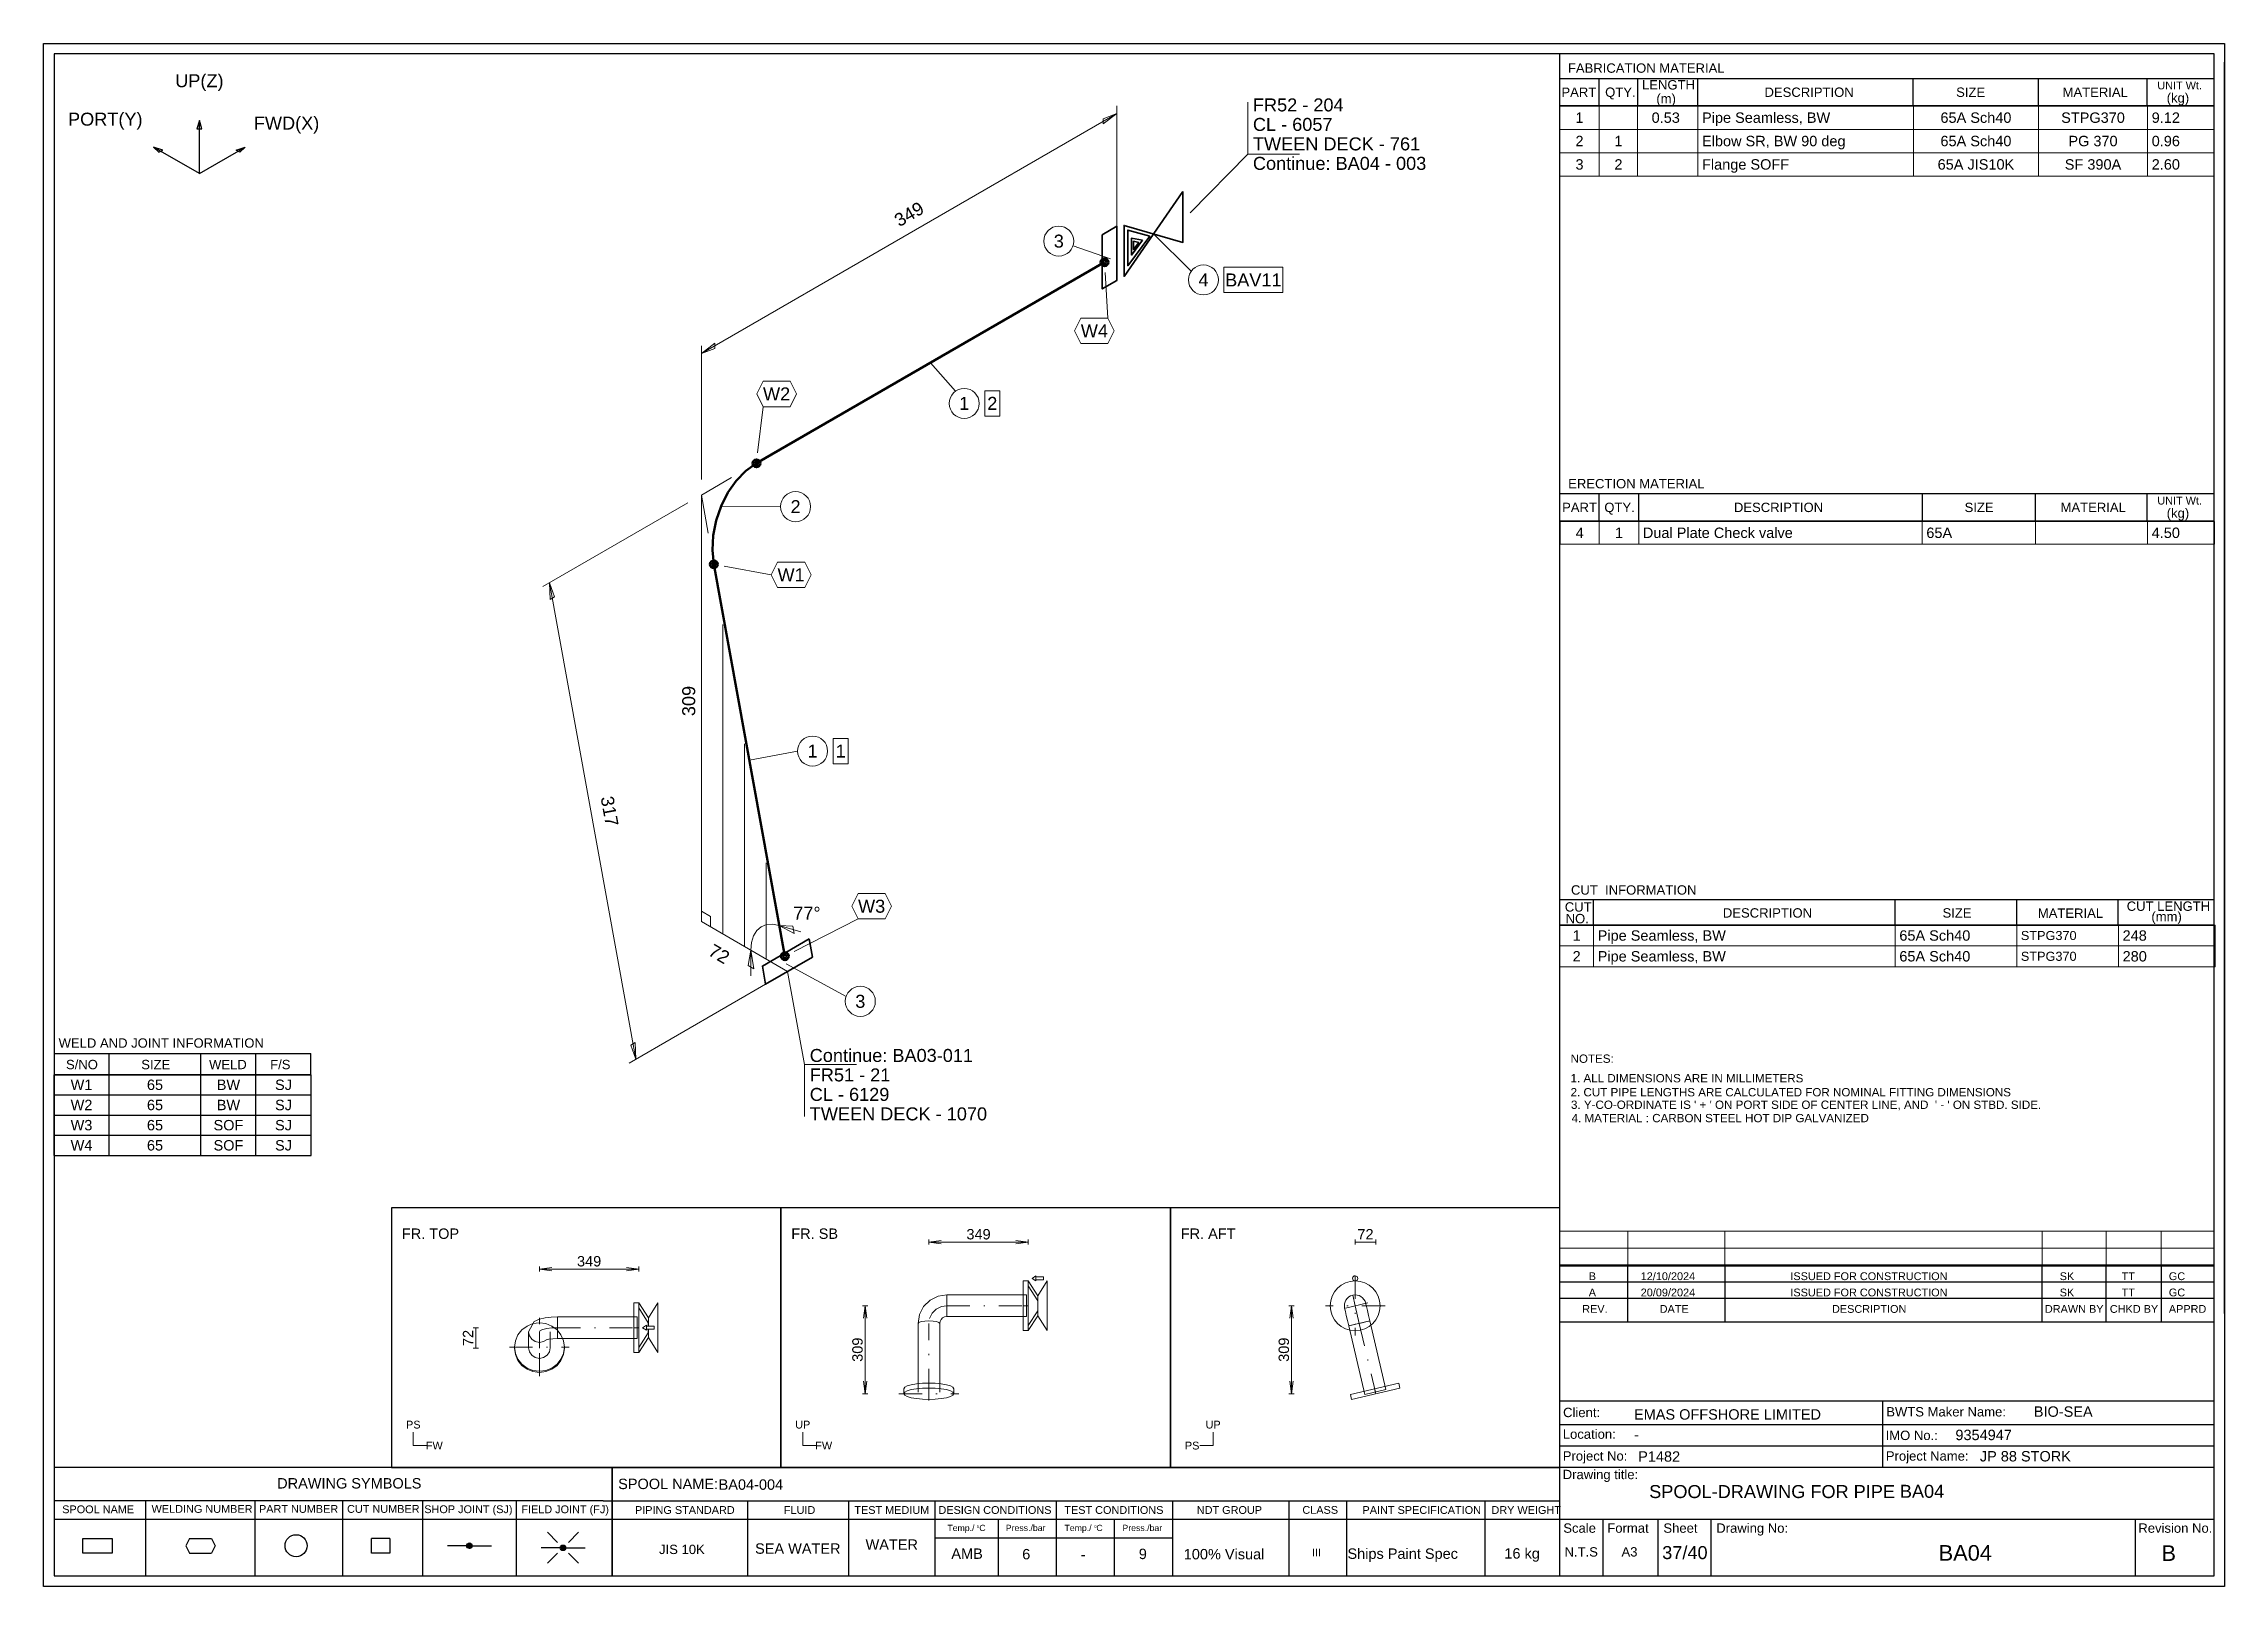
# Model space of a CAD drawing. Header units: millimetres. Extents: x 0 to 420, y 0 to 297.
import ezdxf
from ezdxf.enums import TextEntityAlignment as Align

# ---------------------------------------------------------------- set-up
doc = ezdxf.new("R2010")
doc.units = ezdxf.units.MM
doc.linetypes.add('DOTTED_DASHED5', pattern=[10, 4.444444, -2.666667, 0.222222, -2.666667])
doc.linetypes.add('DOTTED_DASHED6', pattern=[9.99996, 4.444427, -2.666656, 0.222221, -2.666656])
for name, color, linetype in [('FramesFromTables', 40, 'Continuous'), ('I_Coordinates', 11, 'Continuous'), ('I_CutNumbers', 10, 'Continuous'), ('I_Dimensions', 4, 'Continuous'), ('I_OtherComponents', 2, 'Continuous'), ('I_PartNumbers', 9, 'Continuous'), ('I_Pipes', 1, 'Continuous'), ('I_Tags', 8, 'Continuous'), ('I_Triangles', 5, 'Continuous'), ('SymbolsOnDrawingSheet', 1, 'Continuous'), ('TextFromTables', 2, 'Continuous'), ('TextFromTextBoxes', 2, 'Continuous')]:
    doc.layers.add(name, color=color, linetype=linetype)
doc.styles.add('Cadmatic Default Text', font='arial.ttf')

msp = doc.modelspace()

# ---------------------------------------------------------------- texts
at = {"layer": 'SymbolsOnDrawingSheet', "linetype": 'ByBlock', "lineweight": 25, "style": 'Cadmatic Default Text'}
for s, p in [('UP(Z)', (30, 289.86)), ('PORT(Y)', (11.88, 282.46)), ('FWD(X)', (46.79, 281.7))]:
    msp.add_text(s, height=2.5, dxfattribs=at).set_placement(p, align=Align.MIDDLE_CENTER)
for s, p in [('FR. TOP', (69, 68.9)), ('FR. SB', (144, 68.9)), ('FR. AFT', (219, 68.9))]:
    msp.add_text(s, height=2, dxfattribs=at).set_placement(p, align=Align.TOP_LEFT)
at = {"layer": 'SymbolsOnDrawingSheet', "linetype": 'ByBlock', "lineweight": 13, "style": 'Cadmatic Default Text'}
for s, p in [('349', (180.06, 67.79)), ('72', (254.58, 67.79)), ('349', (105.06, 62.59))]:
    msp.add_text(s, height=2, dxfattribs=at).set_placement(p, align=Align.MIDDLE_CENTER)
for s, p in [('72', (81.74, 47.82)), ('309', (156.74, 45.56)), ('309', (238.85, 45.56))]:
    msp.add_text(s, height=2, rotation=90, dxfattribs=at).set_placement(p, align=Align.MIDDLE_CENTER)
at = {"layer": 'SymbolsOnDrawingSheet', "linetype": 'ByBlock', "lineweight": 18, "style": 'Cadmatic Default Text'}
for s, p in [('PS', (71.2, 31.14)), ('UP', (146.2, 31.14)), ('UP', (225.24, 31.14)), ('FW', (75.24, 27.1)), ('FW', (150.24, 27.1)), ('PS', (221.2, 27.1))]:
    msp.add_text(s, height=1.5, dxfattribs=at).set_placement(p, align=Align.MIDDLE_CENTER)

# ---------------------------------------------------------------- blocks, each defined once
blk = doc.blocks.new('BA01728716447_BOM_4')
at = {"layer": 'FramesFromTables', "linetype": 'ByBlock', "lineweight": 18}
for p, q in [((292, 285), (418, 285)), ((292, 271.5), (292, 285)), ((292, 271.5), (292, 285)), ((299.6, 271.5), (299.6, 285)), ((299.6, 271.5), (299.6, 285)), ((307, 271.5), (307, 285)), ((307, 271.5), (307, 285)), ((318.6, 271.5), (318.6, 285)), ((318.6, 271.5), (318.6, 285)), ((360.1, 271.5), (360.1, 285)), ((360.1, 271.5), (360.1, 285)), ((384.2, 271.5), (384.2, 285)), ((384.2, 271.5), (384.2, 285)), ((405.2, 271.5), (405.2, 285)), ((405.2, 271.5), (405.2, 285)), ((418, 271.5), (418, 285)), ((292, 280.5), (418, 280.5)), ((292, 276), (418, 276)), ((292, 205), (418.1, 205)), ((292, 200.67), (292, 205)), ((292.1, 200.67), (292.1, 205)), ((299.6, 200.67), (299.6, 205)), ((299.6, 200.67), (299.6, 205)), ((307.2, 200.67), (307.2, 205)), ((307.2, 200.67), (307.2, 205)), ((361.8, 200.67), (361.8, 205)), ((361.8, 200.67), (361.8, 205)), ((383.6, 200.67), (383.6, 205)), ((383.6, 200.67), (383.6, 205)), ((405.2, 200.67), (405.2, 205)), ((405.2, 200.67), (405.2, 205)), ((418, 200.67), (418, 205)), ((292, 127.3), (418.2, 127.3)), ((292, 119.3), (292, 127.3)), ((292, 119.3), (292, 127.3)), ((298.5, 119.3), (298.5, 127.3)), ((298.5, 119.3), (298.5, 127.3)), ((356.6, 119.3), (356.6, 127.3)), ((356.6, 119.3), (356.6, 127.3)), ((380, 119.3), (380, 127.3)), ((380, 119.3), (380, 127.3)), ((399.6, 119.3), (399.6, 127.3)), ((399.6, 119.3), (399.6, 127.3)), ((418, 119.3), (418, 127.3)), ((292, 123.3), (418.2, 123.3)), ((292, 68.4), (418, 68.4)), ((292, 58.6), (292, 68.4)), ((292, 58.6), (292, 68.4)), ((305.1, 58.6), (305.1, 68.4)), ((305.1, 58.6), (305.1, 68.4)), ((323.8, 58.6), (323.8, 68.4)), ((323.8, 58.6), (323.8, 68.4)), ((384.9, 58.6), (384.9, 68.4)), ((384.9, 58.6), (384.9, 68.4)), ((397.2, 58.6), (397.2, 68.4)), ((397.2, 58.6), (397.2, 68.4)), ((407.8, 58.6), (407.8, 68.4)), ((407.8, 58.6), (407.8, 68.4)), ((418, 58.6), (418, 68.4)), ((292, 65.13), (418, 65.13)), ((292, 61.87), (418, 61.87))]:
    blk.add_line(p, q, dxfattribs=at)
at = {"layer": 'FramesFromTables', "linetype": 'ByBlock', "lineweight": -3}
for p, q in [((2, 98.5), (51.5, 98.5)), ((2, 82.96), (2, 98.5)), ((2, 82.96), (2, 98.5)), ((12.6, 82.96), (12.6, 98.5)), ((12.6, 82.96), (12.6, 98.5)), ((30.3, 82.96), (30.3, 98.5)), ((30.3, 82.96), (30.3, 98.5)), ((40.9, 82.96), (40.9, 98.5)), ((40.9, 82.96), (40.9, 98.5)), ((51.5, 82.96), (51.5, 98.5)), ((2, 94.62), (51.5, 94.62)), ((2, 90.73), (51.5, 90.73)), ((2, 86.85), (51.5, 86.85))]:
    blk.add_line(p, q, dxfattribs=at)
at = {"layer": 'FramesFromTables', "linetype": 'ByBlock', "lineweight": 18, "flags": 128}
for points in [[(292, 271.5), (418, 271.5), (418, 285)], [(292, 200.67), (418.1, 200.67), (418.1, 205)], [(292, 119.3), (418.2, 119.3), (418.2, 127.3)], [(292, 58.6), (418, 58.6), (418, 68.4)]]:
    blk.add_lwpolyline(points, dxfattribs=at)
at = {"layer": 'FramesFromTables', "linetype": 'ByBlock', "lineweight": -3, "flags": 128}
blk.add_lwpolyline([(2, 82.96), (51.5, 82.96), (51.5, 98.5)], dxfattribs=at)
at = {"layer": 'TextFromTables', "linetype": 'ByBlock', "lineweight": 13, "style": 'Cadmatic Default Text'}
for s, p in [('1', (295.8, 282.75)), ('2', (295.8, 278.25)), ('3', (295.8, 273.75))]:
    blk.add_text(s, height=2, dxfattribs=at).set_placement(p, align=Align.MIDDLE_CENTER)
at = {"layer": 'TextFromTables', "linetype": 'ByBlock', "lineweight": 25, "style": 'Cadmatic Default Text'}
for s, p in [('0.53 ', (312.8, 282.75)), ('65A Sch40', (372.15, 282.75)), ('STPG370', (394.7, 282.75)), ('1', (303.3, 278.25)), ('65A Sch40', (372.15, 278.25)), ('PG 370', (394.7, 278.25)), ('2', (303.3, 273.75)), ('65A JIS10K', (372.15, 273.75)), ('SF 390A', (394.7, 273.75)), ('4', (295.85, 202.83)), ('1', (303.4, 202.83)), ('1', (295.25, 125.3)), ('2', (295.25, 121.3)), ('W1', (7.3, 96.56)), ('65', (21.45, 96.56)), ('BW', (35.6, 96.56)), ('SJ', (46.2, 96.56)), ('W2', (7.3, 92.67)), ('65', (21.45, 92.67)), ('BW', (35.6, 92.67)), ('SJ', (46.2, 92.67)), ('W3', (7.3, 88.79)), ('65', (21.45, 88.79)), ('SOF', (35.6, 88.79)), ('SJ', (46.2, 88.79)), ('W4', (7.3, 84.91)), ('65', (21.45, 84.91)), ('SOF', (35.6, 84.91)), ('SJ', (46.2, 84.91))]:
    blk.add_text(s, height=2, dxfattribs=at).set_placement(p, align=Align.MIDDLE_CENTER)
for s, height, p in [('Pipe Seamless, BW ', 2, (319.4, 282.75)), ('9.12', 2, (406, 282.75)), ('Elbow SR, BW 90 deg', 2, (319.4, 278.25)), ('0.96', 2, (406, 278.25)), ('Flange SOFF ', 2, (319.4, 273.75)), ('2.60', 2, (406, 273.75)), ('Dual Plate Check valve ', 2, (308, 202.83)), ('65A', 2, (362.6, 202.83)), ('4.50', 2, (406, 202.83)), ('Pipe Seamless, BW', 2, (299.3, 125.3)), ('65A Sch40', 2, (357.4, 125.3)), ('STPG370', 1.75, (380.8, 125.3)), ('248', 2, (400.4, 125.3)), ('Pipe Seamless, BW', 2, (299.3, 121.3)), ('65A Sch40', 2, (357.4, 121.3)), ('STPG370', 1.75, (380.8, 121.3)), ('280', 2, (400.4, 121.3))]:
    blk.add_text(s, height=height, dxfattribs=at).set_placement(p, align=Align.MIDDLE_LEFT)
at = {"layer": 'TextFromTextBoxes', "linetype": 'ByBlock', "lineweight": -3, "style": 'Cadmatic Default Text'}
for s, p in [('EMAS OFFSHORE LIMITED', (306.3, 33.1)), ('BIO-SEA', (383.3, 33.65)), ('9354947', (368.2, 29.15)), ('-', (306.3, 29.2)), ('P1482', (307.1, 25)), ('JP 88 STORK', (372.9, 25.05)), ('BA04-004', (130, 19.6))]:
    blk.add_text(s, height=2, dxfattribs=at).set_placement(p, align=Align.MIDDLE_LEFT)
at = {"layer": 'TextFromTextBoxes', "linetype": 'ByBlock', "lineweight": 25, "style": 'Cadmatic Default Text'}
blk.add_text('BA04', height=2.5, dxfattribs=at).set_placement((357.5, 18.3), align=Align.MIDDLE_LEFT)
at = {"layer": 'TextFromTextBoxes', "linetype": 'ByBlock', "lineweight": -3, "style": 'Cadmatic Default Text'}
for s, height, p in [('WATER', 2, (163.35, 8.05)), ('SEA WATER', 2, (145.25, 7.28)), ('AMB', 2, (177.85, 6.3)), ('6', 2, (189.25, 6.2)), ('-', 2, (200.2, 6.15)), ('9', 2, (211.7, 6.25)), ('100% Visual', 2, (227.35, 6.2)), ('Ships Paint Spec', 2, (261.75, 6.3)), ('16 kg', 2, (284.75, 6.35)), ('37/40', 2.5, (316.1, 6.5))]:
    blk.add_text(s, height=height, dxfattribs=at).set_placement(p, align=Align.MIDDLE_CENTER)
at = {"layer": 'TextFromTextBoxes', "linetype": 'ByBlock', "lineweight": 25, "style": 'Cadmatic Default Text'}
blk.add_text('BA04', height=3, dxfattribs=at).set_placement((370.1, 6.45), align=Align.MIDDLE_CENTER)
blk = doc.blocks.new('SEDS_SPOOL_FORMAT_Gol_4')
at = {"layer": 'SymbolsOnDrawingSheet', "linetype": 'ByBlock', "lineweight": -3, "flags": 128}
for points in [[(0, 297), (420, 297), (420, 0), (0, 0), (0, 297)], [(418.01, 295.01), (2, 295.01)], [(2, 295.01), (2, 2)], [(292.02, 50.91), (292.02, 295.01)], [(418.01, 2), (418.01, 295.01)], [(292.02, 290.3), (418.01, 290.3)], [(299.59, 285.01), (299.59, 290.3)], [(307.02, 285.01), (307.02, 290.3)], [(318.61, 285.01), (318.61, 290.3)], [(360.08, 285.01), (360.08, 290.3)], [(384.18, 285.01), (384.18, 290.3)], [(405.15, 285.01), (405.15, 290.3)], [(405.15, 285.01), (405.15, 290.3)], [(420, 52.53), (420, 293.46)], [(420, 52.53), (420, 293.46)], [(292.02, 284.66), (292.02, 288.77)], [(292, 285), (418, 285)], [(292, 253.5), (292, 285)], [(292, 253.5), (292, 285)], [(292.02, 285.01), (418.01, 285.01)], [(418.01, 285.01), (292.02, 285.01)], [(418, 253.5), (418, 285)], [(292.02, 210.38), (418.01, 210.38)], [(299.57, 205.08), (299.57, 210.38)], [(307.21, 205.08), (307.21, 210.38)], [(361.83, 205.03), (361.83, 210.38)], [(383.61, 205.08), (383.61, 210.38)], [(405.15, 205.17), (405.15, 210.38)], [(292.02, 205.08), (292.02, 209.18)], [(292.02, 205.08), (418.01, 205.08)], [(292.02, 186.7), (292.02, 205.08)], [(292.02, 186.7), (292.02, 205.08)], [(418.01, 205.08), (292.02, 205.08)], [(418, 166), (418, 205)], [(292.02, 132.23), (418.01, 132.23)], [(292.02, 127.3), (292.02, 131.41)], [(298.48, 127.3), (298.48, 132.23)], [(356.6, 127.3), (356.6, 132.23)], [(380.01, 127.3), (380.01, 132.23)], [(399.56, 127.3), (399.56, 132.23)], [(292.02, 127.3), (418.01, 127.3)], [(418.01, 127.3), (292.02, 127.3)], [(418, 111.3), (418, 127.3)], [(2, 102.57), (51.49, 102.57)], [(12.6, 98.45), (12.6, 102.57)], [(30.28, 98.45), (30.28, 102.57)], [(40.88, 98.45), (40.88, 102.57)], [(51.49, 98.45), (51.49, 102.57)], [(2, 98.5), (51.5, 98.5)], [(2, 98.5), (51.5, 98.5)], [(51.49, 98.47), (2, 98.47)], [(2, 98.45), (51.49, 98.45)], [(418, 55.4), (418, 68.5)], [(292.02, 52.57), (292.02, 66.5)], [(292.02, 52.57), (292.02, 66.5)], [(292.02, 61.73), (418.01, 61.73)], [(305.1, 50.91), (305.1, 61.73)], [(323.84, 50.91), (323.84, 61.73)], [(384.91, 50.91), (384.91, 61.73)], [(397.21, 50.91), (397.21, 61.73)], [(407.86, 50.91), (407.86, 61.73)], [(292.02, 58.6), (418.01, 58.6)], [(292.02, 55.47), (418.01, 55.47)], [(292.02, 50.91), (418.01, 50.91)], [(292.02, 2), (292.02, 50.91)], [(292.02, 35.73), (418.01, 35.73)], [(354.24, 22.93), (354.24, 35.73)], [(292.02, 31.13), (418.01, 31.13)], [(292.02, 27.03), (418.01, 27.03)], [(2, 22.93), (107.74, 22.93)], [(107.74, 22.93), (292.02, 22.93)], [(109.52, 22.93), (109.52, 2)], [(109.52, 2), (109.52, 22.93)], [(292.02, 22.93), (418.01, 22.93)], [(107.74, 16.45), (2, 16.45)], [(2, 12.91), (292.02, 12.91)], [(19.62, 16.45), (19.62, 2)], [(40.69, 16.45), (40.69, 2)], [(57.56, 16.45), (57.56, 2)], [(72.95, 16.45), (72.95, 2)], [(91.02, 16.45), (91.02, 2)], [(107.74, 16.45), (292.02, 16.45)], [(135.58, 16.45), (135.58, 2)], [(155.03, 16.45), (155.03, 2)], [(171.67, 16.45), (171.67, 2)], [(183.82, 12.91), (183.82, 2)], [(195.02, 16.45), (195.02, 2)], [(206.21, 12.91), (206.21, 2)], [(217.4, 16.45), (217.4, 2)], [(239.85, 16.45), (239.85, 2)], [(250.91, 16.34), (250.91, 2)], [(277.59, 16.45), (277.59, 2)], [(292.02, 12.91), (418.01, 12.91)], [(300.39, 2), (300.39, 12.91)], [(310.96, 2), (310.96, 12.91)], [(321.13, 2), (321.13, 12.91)], [(402.9, 2), (402.9, 12.91)], [(13.2, 6.41), (7.55, 6.41), (7.55, 9.23), (13.2, 9.23)], [(13.2, 9.23), (13.2, 6.41)], [(28.12, 9.23), (27.42, 7.82)], [(28.12, 9.23), (32.36, 9.23)], [(32.36, 9.23), (33.07, 7.82)], [(66.68, 9.23), (66.68, 6.41), (63.15, 6.41), (63.15, 9.23)], [(66.68, 9.23), (63.15, 9.23)], [(99, 8.47), (97.06, 10.41)], [(101.09, 8.47), (103.03, 10.41)], [(171.67, 9.37), (217.4, 9.37)], [(171.67, 9.37), (217.4, 9.37)], [(27.42, 7.82), (28.12, 6.41)], [(28.12, 6.41), (32.36, 6.41)], [(33.07, 7.82), (32.36, 6.41)], [(81.48, 7.82), (77.79, 7.82)], [(81.49, 7.78), (82.04, 8.32)], [(81.51, 7.9), (81.93, 8.32)], [(81.52, 7.7), (82.14, 8.32)], [(81.55, 7.62), (82.22, 8.29)], [(81.56, 8.06), (81.76, 8.26)], [(81.57, 7.54), (82.28, 8.25)], [(81.62, 7.48), (82.34, 8.2)], [(81.68, 7.44), (82.4, 8.16)], [(81.74, 7.39), (82.45, 8.1)], [(81.8, 7.35), (82.48, 8.02)], [(81.88, 7.32), (82.5, 7.94)], [(81.98, 7.32), (82.53, 7.86)], [(82.09, 7.32), (82.52, 7.75)], [(82.24, 7.36), (82.47, 7.59)], [(82.54, 7.82), (86.24, 7.82)], [(99.51, 7.42), (95.82, 7.42)], [(99, 6.38), (97.06, 4.44)], [(99.53, 7.47), (99.99, 7.93)], [(99.53, 7.37), (100.1, 7.93)], [(99.56, 7.29), (100.2, 7.93)], [(99.58, 7.62), (99.88, 7.93)], [(99.58, 7.21), (100.27, 7.89)], [(99.61, 7.13), (100.33, 7.84)], [(99.67, 7.08), (100.39, 7.8)], [(99.73, 7.03), (100.45, 7.75)], [(99.79, 6.99), (100.49, 7.69)], [(99.85, 6.94), (100.52, 7.61)], [(99.94, 6.92), (100.54, 7.53)], [(100.04, 6.92), (100.57, 7.45)], [(100.15, 6.92), (100.54, 7.31)], [(100.38, 7.04), (100.49, 7.15)], [(100.57, 7.42), (104.27, 7.42)], [(101.09, 6.38), (103.03, 4.44)], [(2, 2), (418.01, 2)]]:
    blk.add_lwpolyline(points, dxfattribs=at)
at = {"layer": 'SymbolsOnDrawingSheet', "linetype": 'ByBlock', "lineweight": -3}
for centre, radius in [((48.63, 7.82), 2.12), ((82.01, 7.82), 0.53), ((100.04, 7.42), 0.53)]:
    blk.add_circle(centre, radius, dxfattribs=at)
at = {"layer": 'SymbolsOnDrawingSheet', "linetype": 'ByBlock', "lineweight": -3, "style": 'Cadmatic Default Text'}
for s, height, p in [('FABRICATION MATERIAL', 1.8, (293.57, 293.19)), ('LENGTH', 1.8, (307.84, 289.97)), ('PART', 1.8, (292.32, 288.55)), ('QTY.', 1.8, (300.74, 288.55)), ('DESCRIPTION', 1.8, (331.43, 288.55)), ('SIZE', 1.8, (368.34, 288.55)), ('MATERIAL', 1.8, (388.84, 288.55)), ('UNIT Wt.', 1.5, (407.08, 289.7)), (' (kg)', 1.8, (408.19, 287.46)), ('ERECTION MATERIAL', 1.8, (293.62, 213.19)), ('PART', 1.8, (292.45, 208.62)), ('QTY.', 1.8, (300.58, 208.62)), ('DESCRIPTION', 1.8, (325.54, 208.62)), ('SIZE', 1.8, (369.97, 208.62)), ('MATERIAL', 1.8, (388.45, 208.62)), ('UNIT Wt.', 1.5, (407.08, 209.77)), (' (kg)', 1.8, (408.19, 207.53)), ('CUT  INFORMATION', 1.8, (294.16, 134.97)), ('CUT ', 1.8, (292.97, 131.7)), ('DESCRIPTION', 1.8, (323.41, 130.55)), ('SIZE', 1.8, (365.72, 130.55)), ('MATERIAL', 1.8, (384.07, 130.5)), ('CUT LENGTH', 1.8, (401.19, 131.85)), ('NO.', 1.8, (293.13, 129.46)), ('(mm)', 1.8, (405.94, 129.85)), ('WELD AND JOINT INFORMATION', 1.8, (2.89, 105.5)), ('S/NO', 1.8, (4.31, 101.36)), ('SIZE', 1.8, (18.81, 101.36)), ('WELD', 1.8, (31.86, 101.36)), ('F/S', 1.8, (43.63, 101.36)), ('SPOOL-DRAWING FOR PIPE', 2.5, (309.22, 19.5))]:
    blk.add_text(s, height=height, dxfattribs=at).set_placement(p, align=Align.TOP_LEFT)
for s, height, p in [('(m)', 1.8, (310.6, 285.51)), ('Client:', 1.8, (292.64, 32.58)), ('BWTS Maker Name:', 1.8, (354.88, 32.71)), ('Location:', 1.8, (292.58, 28.41)), ('IMO No.:', 1.8, (354.76, 28.17)), ('Project No:', 1.8, (292.58, 24.2)), ('Project Name:', 1.8, (354.8, 24.2)), ('Drawing title:', 1.8, (292.57, 20.64)), ('DRAWING SYMBOLS', 2, (44.98, 18.84)), ('Temp./  C   ', 1.2, (174.06, 10.65)), ('0', 0.53, (179.71, 11.25)), ('Press./bar', 1.2, (185.31, 10.65)), ('Temp./  C   ', 1.2, (196.61, 10.65)), ('0', 0.53, (202.37, 11.25)), ('Press./bar', 1.2, (207.78, 10.65)), ('Scale', 1.8, (292.68, 10.32)), ('Format', 1.8, (301.16, 10.32)), ('Sheet', 1.8, (311.96, 10.32)), ('Drawing No:', 1.8, (322.14, 10.32)), ('Revision No.', 1.8, (403.43, 10.32)), ('N.T.S', 1.8, (292.92, 5.74)), ('A3', 1.8, (303.89, 5.74))]:
    blk.add_text(s, height=height, dxfattribs=at).set_placement(p)
for s, height, p in [('NOTES:', 1.6, (294.08, 101.59)), ('1. ALL DIMENSIONS ARE IN MILLIMETERS', 1.6, (294.08, 97.83)), ('2. CUT PIPE LENGTHS ARE CALCULATED FOR NOMINAL FITTING DIMENSIONS', 1.6, (294.08, 95.13)), ("3. Y-CO-ORDINATE IS ' + ' ON PORT SIDE OF CENTER LINE, AND  ' - ' ON STBD. SIDE.", 1.6, (294.16, 92.72)), ('4. MATERIAL : CARBON STEEL HOT DIP GALVANIZED', 1.6, (294.28, 90.15)), ('B', 1.5, (297.58, 59.71)), ('12/10/2024', 1.5, (307.59, 59.71)), ('ISSUED FOR CONSTRUCTION', 1.5, (336.41, 59.71)), ('SK', 1.5, (388.28, 59.71)), ('TT', 1.5, (400.21, 59.71)), ('GC', 1.5, (409.3, 59.71)), ('A', 1.5, (297.58, 56.58)), ('20/09/2024', 1.5, (307.59, 56.58)), ('ISSUED FOR CONSTRUCTION', 1.5, (336.41, 56.58)), ('SK', 1.5, (388.28, 56.58)), ('TT', 1.5, (400.21, 56.58)), ('GC', 1.5, (409.3, 56.58)), ('REV.', 1.5, (296.32, 53.41)), ('DATE', 1.5, (311.24, 53.41)), ('DESCRIPTION', 1.5, (344.43, 53.41)), ('DRAWN BY', 1.5, (385.43, 53.41)), ('CHKD BY', 1.5, (397.94, 53.41)), ('APPRD', 1.5, (409.3, 53.41)), ('SPOOL NAME:', 2, (110.65, 19.73)), ('SPOOL NAME', 1.5, (3.58, 14.83)), ('WELDING NUMBER', 1.5, (20.79, 14.91)), ('PART NUMBER', 1.5, (41.48, 14.91)), ('CUT NUMBER', 1.5, (58.44, 14.91)), ('SHOP JOINT (SJ)', 1.5, (73.31, 14.85)), ('FIELD JOINT (FJ)', 1.5, (92, 14.83)), ('PIPING STANDARD', 1.5, (113.89, 14.7)), ('FLUID', 1.5, (142.57, 14.7)), ('TEST MEDIUM', 1.5, (156.14, 14.7)), ('DESIGN CONDITIONS', 1.5, (172.34, 14.7)), ('TEST CONDITIONS', 1.5, (196.58, 14.7)), ('NDT GROUP', 1.5, (222.09, 14.7)), ('CLASS', 1.5, (242.43, 14.72)), ('PAINT SPECIFICATION', 1.5, (254.01, 14.7)), ('DRY WEIGHT', 1.5, (278.84, 14.7)), ('JIS 10K', 1.8, (118.53, 7.12)), ('III', 1.5, (244.26, 6.51)), ('B', 3, (407.89, 6.4))]:
    blk.add_text(s, height=height, dxfattribs=at).set_placement(p, align=Align.MIDDLE_LEFT)
blk = doc.blocks.new('BA01728716447_PRT_24_3')
at = {"layer": 'I_OtherComponents', "linetype": 'ByBlock', "lineweight": 35, "flags": 128}
for points in [[(167.41, 245.23), (167.41, 235.43), (156.09, 238.69), (156.09, 228.9), (167.41, 245.23)], [(161.04, 236.65), (156.8, 237.8), (156.8, 231.26), (156.8, 230.94), (161.04, 236.65)], [(159.63, 235.84), (157.51, 236.24), (157.51, 232.98), (159.63, 235.84)], [(158.92, 235.43), (157.93, 235.67), (157.93, 234.04), (158.92, 235.43)]]:
    blk.add_lwpolyline(points, dxfattribs=at)
at = {"layer": 'I_OtherComponents', "flags": 1}
blk.add_attdef('ValvePos', (161.75, 237.06), '', height=2.5, dxfattribs=at)
blk = doc.blocks.new('BA01728716447_PRT_25_3')
at = {"layer": 'I_OtherComponents', "linetype": 'ByBlock', "lineweight": 35, "flags": 128}
blk.add_lwpolyline([(151.9, 236.92), (154.68, 238.53), (154.68, 228.08), (151.9, 226.47), (151.9, 236.92)], dxfattribs=at)
at = {"layer": 'I_OtherComponents', "linetype": 'ByBlock', "lineweight": 50}
for radius in [0.75, 0.375]:
    blk.add_circle((152.32, 231.62), radius, dxfattribs=at)
blk = doc.blocks.new('BA01728716447_PRT_26_3')
at = {"layer": 'I_Pipes', "linetype": 'ByBlock', "lineweight": 50}
blk.add_line((85.29, 192.91), (152.32, 231.62), dxfattribs=at)
blk = doc.blocks.new('BA01728716447_PRT_27_3')
at = {"layer": 'I_Pipes', "linetype": 'ByBlock', "lineweight": 0}
for q in [(80.51, 190.16), (76.01, 179.46)]:
    blk.add_line((74.68, 186.79), q, dxfattribs=at)
at = {"layer": 'I_Pipes', "linetype": 'ByBlock', "lineweight": 50, "flags": 128}
blk.add_lwpolyline([(85.29, 192.91), (83.26, 191.46), (81.41, 189.56), (79.8, 187.27), (78.49, 184.68), (77.54, 181.9), (76.98, 179.03), (76.83, 176.19), (77.09, 173.47)], dxfattribs=at)
at = {"layer": 'I_Pipes', "linetype": 'ByBlock', "lineweight": 50}
for centre, radius in [((85.29, 192.91), 0.75), ((85.29, 192.91), 0.375), ((77.09, 173.47), 0.75), ((77.09, 173.47), 0.375)]:
    blk.add_circle(centre, radius, dxfattribs=at)
blk = doc.blocks.new('BA01728716447_PRT_28_3')
at = {"layer": 'I_Pipes', "linetype": 'ByBlock', "lineweight": 50}
blk.add_line((77.09, 173.47), (90.76, 98.03), dxfattribs=at)
blk = doc.blocks.new('BA01728716447_PRT_29_3')
at = {"layer": 'I_OtherComponents', "linetype": 'ByBlock', "lineweight": 35, "flags": 128}
blk.add_lwpolyline([(95.47, 101.34), (96.1, 97.85), (87.05, 92.62), (86.42, 96.12), (95.47, 101.34)], dxfattribs=at)
at = {"layer": 'I_OtherComponents', "linetype": 'ByBlock', "lineweight": 50}
for radius in [0.75, 0.375]:
    blk.add_circle((90.76, 98.03), radius, dxfattribs=at)
blk = doc.blocks.new('BA01728716447_TRI_0_3')
at = {"layer": 'I_Triangles', "linetype": 'ByBlock', "lineweight": 0}
for p, q in [((78.83, 102.27), (78.83, 161.86)), ((82.99, 99.87), (82.99, 138.93)), ((87.14, 97.47), (87.14, 116))]:
    blk.add_line(p, q, dxfattribs=at)
at = {"layer": 'I_Triangles', "linetype": 'ByBlock', "lineweight": 0, "flags": 128}
for points in [[(91.29, 95.07), (74.68, 104.67), (74.68, 186.79)], [(76.41, 103.67), (76.41, 105.67), (74.68, 106.67)], [(93.82, 102.68), (89.69, 103.95), (92.57, 102.4), (92.31, 103.82), (89.69, 103.95), (88.4, 104.19), (87.23, 104.1), (86.2, 103.68), (85.36, 102.94), (84.74, 101.91), (84.35, 100.64), (84.22, 99.16), (84.79, 95.56), (83.66, 96.22), (84.22, 99.16), (84.22, 94.26)]]:
    blk.add_lwpolyline(points, dxfattribs=at)
at = {"layer": 'I_Triangles', "linetype": 'ByBlock', "lineweight": 0, "style": 'Cadmatic Default Text'}
for s, rotation, p in [('309', 90, (72.24, 147.14)), ('72', 330, (78.1, 98.45))]:
    blk.add_text(s, height=2.5, rotation=rotation, dxfattribs=at).set_placement(p, align=Align.MIDDLE_CENTER)
blk.add_text('77°', height=2.5, dxfattribs=at).set_placement((95.01, 106.29), align=Align.MIDDLE_CENTER)
blk = doc.blocks.new('BA01728716447_DIM_0_3')
at = {"layer": 'I_Dimensions', "linetype": 'ByBlock', "lineweight": 0}
for p, q in [((154.68, 261.73), (154.68, 235.98)), ((74.68, 214.04), (154.68, 260.23)), ((74.68, 189.79), (74.68, 215.54))]:
    blk.add_line(p, q, dxfattribs=at)
at = {"layer": 'I_Dimensions', "linetype": 'ByBlock', "lineweight": 0, "flags": 128}
for points in [[(154.68, 260.23), (152.08, 258.23), (152.08, 259.23), (154.68, 260.23)], [(74.68, 214.04), (77.28, 215.04), (77.28, 216.04), (74.68, 214.04)]]:
    blk.add_lwpolyline(points, dxfattribs=at)
at = {"layer": 'I_Dimensions', "linetype": 'ByBlock', "lineweight": 0, "style": 'Cadmatic Default Text'}
blk.add_text('349', height=2.5, rotation=30, dxfattribs=at).set_placement((114.68, 240.88), align=Align.MIDDLE_CENTER)
blk = doc.blocks.new('BA01728716447_DIM_1_3')
at = {"layer": 'I_Dimensions', "linetype": 'ByBlock', "lineweight": 0}
for p, q in [((72.08, 185.29), (44.15, 169.16)), ((45.45, 169.91), (62.07, 78.2)), ((60.77, 77.45), (88.7, 93.57))]:
    blk.add_line(p, q, dxfattribs=at)
at = {"layer": 'I_Dimensions', "linetype": 'ByBlock', "lineweight": 0, "flags": 128}
for points in [[(45.45, 169.91), (45.55, 166.71), (46.42, 167.21), (45.45, 169.91)], [(62.07, 78.2), (61.1, 80.9), (61.96, 81.4), (62.07, 78.2)]]:
    blk.add_lwpolyline(points, dxfattribs=at)
at = {"layer": 'I_Dimensions', "linetype": 'ByBlock', "lineweight": 0, "style": 'Cadmatic Default Text'}
blk.add_text('317', height=2.5, rotation=280.2682, dxfattribs=at).set_placement((57.01, 125.93), align=Align.MIDDLE_CENTER)
blk = doc.blocks.new('BA01728716447_CRD_0_3')
at = {"layer": 'I_Coordinates', "linetype": 'ByBlock', "lineweight": 0}
blk.add_line((179.9, 252.4), (168.82, 241.14), dxfattribs=at)
at = {"layer": 'I_Coordinates', "linetype": 'ByBlock', "lineweight": 0, "flags": 128}
blk.add_lwpolyline([(179.9, 262.4), (179.9, 252.4), (189.9, 252.4)], dxfattribs=at)
at = {"layer": 'I_Coordinates', "linetype": 'ByBlock', "lineweight": 0, "style": 'Cadmatic Default Text'}
for s, p in [('FR52 - 204', (180.9, 260.65)), ('CL - 6057', (180.9, 256.9)), ('TWEEN DECK - 761', (180.9, 253.15)), ('Continue: BA04 - 003', (180.9, 249.4))]:
    blk.add_text(s, height=2.5, dxfattribs=at).set_placement(p)
blk = doc.blocks.new('BA01728716447_CRD_1_3')
at = {"layer": 'I_Coordinates', "linetype": 'ByBlock', "lineweight": 0}
blk.add_line((94.55, 77.16), (91.29, 95.07), dxfattribs=at)
at = {"layer": 'I_Coordinates', "linetype": 'ByBlock', "lineweight": 0, "flags": 128}
blk.add_lwpolyline([(94.55, 67.16), (94.55, 77.16), (104.55, 77.16)], dxfattribs=at)
at = {"layer": 'I_Coordinates', "linetype": 'ByBlock', "lineweight": 0, "style": 'Cadmatic Default Text'}
for s, p in [('Continue: BA03-011', (95.55, 80.16)), ('FR51 - 21', (95.55, 76.41)), ('CL - 6129', (95.55, 72.66)), ('TWEEN DECK - 1070', (95.55, 68.91))]:
    blk.add_text(s, height=2.5, dxfattribs=at).set_placement(p, align=Align.TOP_LEFT)
blk = doc.blocks.new('BA01728716447_PTN_0_3')
at = {"layer": 'I_PartNumbers', "linetype": 'ByBlock', "lineweight": 0}
blk.add_line((89.93, 184.56), (78.49, 184.68), dxfattribs=at)
blk.add_circle((92.82, 184.56), 2.89, dxfattribs=at)
at = {"layer": 'I_PartNumbers', "linetype": 'ByBlock', "lineweight": 0, "style": 'Cadmatic Default Text'}
blk.add_text('2', height=2.5, dxfattribs=at).set_placement((92.82, 184.56), align=Align.MIDDLE_CENTER)
blk = doc.blocks.new('BA01728716447_PTN_1_3')
at = {"layer": 'I_PartNumbers', "linetype": 'ByBlock', "lineweight": 0}
blk.add_line((93.21, 137.51), (83.93, 135.75), dxfattribs=at)
blk.add_circle((96.1, 137.51), 2.89, dxfattribs=at)
at = {"layer": 'I_PartNumbers', "linetype": 'ByBlock', "lineweight": 0, "style": 'Cadmatic Default Text'}
blk.add_text('1', height=2.5, dxfattribs=at).set_placement((96.1, 137.51), align=Align.MIDDLE_CENTER)
blk = doc.blocks.new('BA01728716447_PTN_2_3')
at = {"layer": 'I_PartNumbers', "linetype": 'ByBlock', "lineweight": 0}
blk.add_line((102.54, 90.23), (91.03, 96.55), dxfattribs=at)
blk.add_circle((105.29, 89.33), 2.89, dxfattribs=at)
at = {"layer": 'I_PartNumbers', "linetype": 'ByBlock', "lineweight": 0, "style": 'Cadmatic Default Text'}
blk.add_text('3', height=2.5, dxfattribs=at).set_placement((105.29, 89.33), align=Align.MIDDLE_CENTER)
blk = doc.blocks.new('BA01728716447_PTN_3_3')
at = {"layer": 'I_PartNumbers', "linetype": 'ByBlock', "lineweight": 0}
blk.add_line((123.6, 206.79), (118.8, 212.27), dxfattribs=at)
blk.add_circle((125.3, 204.44), 2.89, dxfattribs=at)
at = {"layer": 'I_PartNumbers', "linetype": 'ByBlock', "lineweight": 0, "style": 'Cadmatic Default Text'}
blk.add_text('1', height=2.5, dxfattribs=at).set_placement((125.3, 204.44), align=Align.MIDDLE_CENTER)
blk = doc.blocks.new('BA01728716447_PTN_4_3')
at = {"layer": 'I_PartNumbers', "linetype": 'ByBlock', "lineweight": 0}
blk.add_line((146.27, 234.78), (153.5, 232.3), dxfattribs=at)
blk.add_circle((143.52, 235.68), 2.89, dxfattribs=at)
at = {"layer": 'I_PartNumbers', "linetype": 'ByBlock', "lineweight": 0, "style": 'Cadmatic Default Text'}
blk.add_text('3', height=2.5, dxfattribs=at).set_placement((143.52, 235.68), align=Align.MIDDLE_CENTER)
blk = doc.blocks.new('BA01728716447_PTN_5_3')
at = {"layer": 'I_PartNumbers', "linetype": 'ByBlock', "lineweight": 0}
blk.add_line((169.04, 229.91), (161.75, 237.06), dxfattribs=at)
blk.add_circle((171.38, 228.21), 2.89, dxfattribs=at)
at = {"layer": 'I_PartNumbers', "linetype": 'ByBlock', "lineweight": 0, "style": 'Cadmatic Default Text'}
blk.add_text('4', height=2.5, dxfattribs=at).set_placement((171.38, 228.21), align=Align.MIDDLE_CENTER)
blk = doc.blocks.new('BA01728716447_CUT_6_3')
at = {"layer": 'I_CutNumbers', "linetype": 'ByBlock', "lineweight": 0, "flags": 128}
blk.add_lwpolyline([(102.98, 135.06), (102.98, 139.95), (100.04, 139.95), (100.04, 135.06), (102.98, 135.06)], dxfattribs=at)
at = {"layer": 'I_CutNumbers', "linetype": 'ByBlock', "lineweight": 0, "style": 'Cadmatic Default Text'}
blk.add_text('1', height=2.5, dxfattribs=at).set_placement((101.51, 137.51), align=Align.MIDDLE_CENTER)
blk = doc.blocks.new('BA01728716447_CUT_7_3')
at = {"layer": 'I_CutNumbers', "linetype": 'ByBlock', "lineweight": 0, "flags": 128}
blk.add_lwpolyline([(132.18, 202), (132.18, 206.89), (129.24, 206.89), (129.24, 202), (132.18, 202)], dxfattribs=at)
at = {"layer": 'I_CutNumbers', "linetype": 'ByBlock', "lineweight": 0, "style": 'Cadmatic Default Text'}
blk.add_text('2', height=2.5, dxfattribs=at).set_placement((130.71, 204.44), align=Align.MIDDLE_CENTER)
blk = doc.blocks.new('BA01728716447_vpo_8_3')
at = {"layer": 'I_Tags', "linetype": 'ByBlock', "lineweight": 0, "flags": 128}
blk.add_lwpolyline([(186.67, 225.76), (186.67, 230.66), (175.31, 230.66), (175.31, 225.76), (186.67, 225.76)], dxfattribs=at)
at = {"layer": 'I_Tags', "linetype": 'ByBlock', "lineweight": 0, "style": 'Cadmatic Default Text'}
blk.add_text('BAV11', height=2.5, dxfattribs=at).set_placement((180.99, 228.21), align=Align.MIDDLE_CENTER)
blk = doc.blocks.new('Pi_Weld_0')
at = {"layer": 'I_Tags', "linetype": 'ByBlock', "lineweight": 0, "flags": 128}
for points in [[(-3.84, 0), (-12.9, 1.66)], [(-2.62, 2.45), (-3.84, 0)], [(-3.84, 0), (-2.62, -2.45)], [(2.62, 2.45), (-2.62, 2.45)], [(3.84, 0), (2.62, 2.45)], [(2.62, -2.45), (3.84, 0)], [(-2.62, -2.45), (2.62, -2.45)]]:
    blk.add_lwpolyline(points, dxfattribs=at)
at = {"layer": 'I_Tags', "linetype": 'ByBlock', "lineweight": 0, "style": 'Cadmatic Default Text'}
blk.add_text('W1', height=2.5, dxfattribs=at).set_placement((0, 0), align=Align.MIDDLE_CENTER)
blk = doc.blocks.new('Pi_Weld_1')
at = {"layer": 'I_Tags', "linetype": 'ByBlock', "lineweight": 0, "flags": 128}
for points in [[(-2.62, 2.45), (-3.84, 0)], [(-3.84, 0), (-2.62, -2.45)], [(2.62, 2.45), (-2.62, 2.45)], [(3.84, 0), (2.62, 2.45)], [(2.62, -2.45), (3.84, 0)], [(-2.62, -2.45), (-3.65, -11.36)], [(-2.62, -2.45), (2.62, -2.45)]]:
    blk.add_lwpolyline(points, dxfattribs=at)
at = {"layer": 'I_Tags', "linetype": 'ByBlock', "lineweight": 0, "style": 'Cadmatic Default Text'}
blk.add_text('W2', height=2.5, dxfattribs=at).set_placement((0, 0), align=Align.MIDDLE_CENTER)
blk = doc.blocks.new('Pi_Weld_2')
at = {"layer": 'I_Tags', "linetype": 'ByBlock', "lineweight": 0, "flags": 128}
for points in [[(-2.62, 2.45), (-3.84, 0)], [(-3.84, 0), (-2.62, -2.45)], [(2.62, 2.45), (-2.62, 2.45)], [(3.84, 0), (2.62, 2.45)], [(2.62, -2.45), (3.84, 0)], [(-2.62, -2.45), (-14.93, -8.7)], [(-2.62, -2.45), (2.62, -2.45)]]:
    blk.add_lwpolyline(points, dxfattribs=at)
at = {"layer": 'I_Tags', "linetype": 'ByBlock', "lineweight": 0, "style": 'Cadmatic Default Text'}
blk.add_text('W3', height=2.5, dxfattribs=at).set_placement((0, 0), align=Align.MIDDLE_CENTER)
blk = doc.blocks.new('Pi_Weld_3')
at = {"layer": 'I_Tags', "linetype": 'ByBlock', "lineweight": 0, "flags": 128}
for points in [[(2.62, 2.45), (2.07, 11.22)], [(-2.62, 2.45), (-3.84, 0)], [(-3.84, 0), (-2.62, -2.45)], [(2.62, 2.45), (-2.62, 2.45)], [(3.84, 0), (2.62, 2.45)], [(2.62, -2.45), (3.84, 0)], [(-2.62, -2.45), (2.62, -2.45)]]:
    blk.add_lwpolyline(points, dxfattribs=at)
at = {"layer": 'I_Tags', "linetype": 'ByBlock', "lineweight": 0, "style": 'Cadmatic Default Text'}
blk.add_text('W4', height=2.5, dxfattribs=at).set_placement((0, 0), align=Align.MIDDLE_CENTER)

# ---------------------------------------------------------------- linework, layer by layer
at = {"linetype": 'ByBlock', "lineweight": 13, "flags": 128}
for points in [[(170.49, 65.79), (170.49, 66.79)], [(170.49, 66.29), (172.89, 65.97), (170.49, 66.29), (172.89, 66.6), (170.49, 66.29)], [(170.49, 66.29), (189.63, 66.29)], [(189.63, 66.29), (187.23, 66.6), (189.63, 66.29), (187.23, 65.97), (189.63, 66.29)], [(189.63, 65.79), (189.63, 66.79)], [(252.6, 65.79), (252.6, 66.79)], [(252.6, 66.29), (256.56, 66.29)], [(256.56, 65.79), (256.56, 66.79)], [(95.49, 60.59), (95.49, 61.59)], [(95.49, 61.09), (97.89, 60.77), (95.49, 61.09), (97.89, 61.41), (95.49, 61.09)], [(95.49, 61.09), (114.63, 61.09)], [(114.63, 61.09), (112.23, 61.41), (114.63, 61.09), (112.23, 60.77), (114.63, 61.09)], [(114.63, 60.59), (114.63, 61.59)], [(158.74, 54.02), (157.74, 54.02)], [(158.24, 54.02), (157.93, 51.62), (158.24, 54.02), (158.56, 51.62), (158.24, 54.02)], [(158.24, 37.09), (158.24, 54.02)], [(240.85, 54.02), (239.85, 54.02)], [(240.35, 54.02), (240.04, 51.62), (240.35, 54.02), (240.67, 51.62), (240.35, 54.02)], [(240.35, 37.09), (240.35, 54.02)], [(83.74, 49.8), (82.74, 49.8)], [(83.24, 45.84), (83.24, 49.8)], [(83.74, 45.84), (82.74, 45.84)], [(158.24, 37.09), (158.56, 39.49), (158.24, 37.09), (157.93, 39.49), (158.24, 37.09)], [(240.35, 37.09), (240.67, 39.49), (240.35, 37.09), (240.04, 39.49), (240.35, 37.09)], [(158.74, 37.09), (157.74, 37.09)], [(240.85, 37.09), (239.85, 37.09)]]:
    msp.add_lwpolyline(points, dxfattribs=at)
at = {"linetype": 'DOTTED_DASHED5', "lineweight": 13, "flags": 128}
for points in [[(252.6, 59.77), (252.6, 48.27)], [(252.6, 54.02), (252.13, 56.05)], [(95.49, 40.47), (95.49, 51.67)], [(173.97, 54.02), (172.9, 53.85), (171.93, 53.37), (171.16, 52.62), (170.66, 51.68), (170.49, 50.63)], [(170.49, 37.41), (170.49, 50.63)], [(173.97, 54.02), (189.3, 54.02)], [(189.63, 54.02), (188.65, 54.02)], [(258.35, 54.02), (246.85, 54.02)], [(255.04, 54.59), (250.16, 53.45)], [(252.6, 54.02), (253.39, 50.63)], [(253.39, 50.63), (256.48, 37.41)], [(97.9, 49.76), (96.93, 49.65), (96.16, 49.47), (95.66, 49.25), (95.49, 49.01)], [(95.49, 49.01), (95.49, 45.92)], [(98.97, 49.8), (97.9, 49.76)], [(98.97, 49.8), (114.3, 49.8)], [(114.63, 49.8), (113.65, 49.8)], [(89.74, 46.07), (101.24, 46.07)], [(95.49, 46.07), (95.49, 45.84)], [(170.49, 38.4), (170.49, 35.79)], [(170.49, 37.09), (170.49, 38.05)], [(164.74, 37.09), (176.24, 37.09)]]:
    msp.add_lwpolyline(points, dxfattribs=at)
at = {"linetype": 'DOTTED_DASHED6', "lineweight": 13, "flags": 128}
msp.add_lwpolyline([(256.56, 37.09), (256.33, 38.05)], dxfattribs=at)
at = {"layer": 'SymbolsOnDrawingSheet', "linetype": 'ByBlock', "lineweight": 25, "flags": 128}
for points in [[(30.5, 280.57), (30, 282.21), (29.5, 280.57), (30.5, 280.57)], [(30, 272), (30, 282.21)], [(22.93, 276.49), (21.16, 277.1), (22.22, 276.08), (22.93, 276.49)], [(30, 272), (21.16, 277.1)], [(30, 272), (38.84, 277.1)], [(37.07, 276.49), (38.84, 277.1), (37.78, 276.08), (37.07, 276.49)], [(67, 22.9), (142, 22.9), (142, 72.9), (67, 72.9), (67, 22.9)], [(142, 22.9), (217, 22.9), (217, 72.9), (142, 72.9), (142, 22.9)], [(217, 22.9), (292, 22.9), (292, 72.9), (217, 72.9), (217, 22.9)]]:
    msp.add_lwpolyline(points, dxfattribs=at)
at = {"layer": 'SymbolsOnDrawingSheet', "linetype": 'ByBlock', "lineweight": 18, "flags": 128}
for points in [[(189.63, 49.23), (188.65, 49.23), (188.65, 58.81), (189.63, 58.81), (189.63, 49.23)], [(191.47, 52.1), (191.47, 55.94), (189.64, 58.81), (189.64, 49.23), (191.47, 52.1)], [(191.1, 58.79), (191.1, 59.79), (190.37, 59.29), (191.1, 58.79)], [(192.57, 58.99), (191.1, 58.99), (191.1, 59.59), (192.57, 59.59), (192.57, 58.99)], [(193.3, 49.23), (193.3, 58.81), (191.47, 55.94), (191.47, 52.1), (193.3, 49.23)], [(169.48, 53.87), (170.72, 55.08)], [(170.72, 55.08), (172.26, 55.85)], [(172.26, 55.85), (173.97, 56.11)], [(173.97, 56.11), (189.3, 56.11), (189.3, 51.93), (173.97, 51.93), (173.97, 56.11)], [(189.63, 57.85), (189.63, 50.19), (191.46, 53.06), (191.46, 54.98), (189.63, 57.85)], [(90.7, 46.07), (90.86, 44.86), (91.34, 43.73), (92.1, 42.77), (93.1, 42.03), (94.25, 41.56), (95.49, 41.4), (96.73, 41.56), (97.89, 42.03), (98.88, 42.77), (99.64, 43.73), (100.12, 44.86), (100.29, 46.07), (100.12, 47.28), (99.64, 48.4), (98.88, 49.37), (97.89, 50.11), (96.73, 50.58), (95.49, 50.73), (94.25, 50.58), (93.1, 50.11), (92.1, 49.37), (91.34, 48.4), (90.86, 47.28), (90.7, 46.07)], [(93.4, 49.01), (94.46, 50.96)], [(94.46, 50.96), (95.53, 51.47)], [(95.53, 51.47), (96.59, 51.71)], [(96.59, 51.71), (97.74, 51.84)], [(97.74, 51.84), (98.97, 51.89)], [(98.97, 51.89), (98.97, 51.73), (98.97, 51.27), (98.97, 50.6), (98.97, 49.8), (98.97, 49), (98.97, 48.32), (98.97, 47.87), (98.97, 47.71)], [(98.97, 51.89), (114.3, 51.89), (114.3, 47.71), (98.97, 47.71), (98.97, 51.89)], [(114.63, 45.01), (113.65, 45.01), (113.65, 54.59), (114.63, 54.59), (114.63, 45.01)], [(114.63, 53.63), (114.63, 45.96), (116.46, 48.84)], [(116.46, 50.76), (114.63, 53.63)], [(116.47, 51.71), (114.64, 54.59), (114.64, 45.01), (116.47, 47.88)], [(116.46, 50.09), (116.46, 50.76)], [(118.3, 45.01), (118.3, 54.59), (116.47, 51.71)], [(116.47, 51.71), (116.47, 50.09)], [(116.47, 50.09), (116.47, 51.71)], [(168.4, 50.63), (168.68, 52.34)], [(172.58, 50.63), (172.42, 50.81), (171.97, 50.97), (171.29, 51.07), (170.49, 51.11), (169.69, 51.07), (169.01, 50.97), (168.56, 50.81), (168.4, 50.63)], [(168.4, 37.41), (168.4, 50.63)], [(168.68, 52.34), (169.48, 53.87)], [(172.65, 51.02), (172.58, 50.63)], [(172.58, 50.63), (172.58, 37.41)], [(172.83, 51.37), (172.65, 51.02)], [(173.13, 51.67), (172.83, 51.37)], [(173.53, 51.86), (173.13, 51.67)], [(173.97, 51.93), (173.53, 51.86)], [(250.57, 53.54), (250.61, 53.38)], [(250.61, 53.38), (250.72, 52.9)], [(250.72, 52.9), (250.89, 52.15)], [(250.89, 52.15), (251.12, 51.2)], [(251.12, 51.2), (251.36, 50.16)], [(255.43, 51.11), (258.52, 37.89), (254.45, 36.94), (251.36, 50.16), (255.43, 51.11)], [(251.36, 50.16), (251.51, 50.19), (251.96, 50.3), (252.62, 50.45), (253.39, 50.63), (254.17, 50.81), (254.83, 50.97), (255.27, 51.07), (255.43, 51.11)], [(254.68, 54.33), (254.64, 54.49)], [(254.79, 53.85), (254.68, 54.33)], [(254.96, 53.1), (254.79, 53.85)], [(255.18, 52.15), (254.96, 53.1)], [(255.43, 51.11), (255.18, 52.15)], [(93.4, 49.01), (93.56, 48.23), (94.01, 47.57), (94.69, 47.13), (95.49, 46.97), (96.29, 47.13), (96.86, 47.49)], [(93.4, 49.01), (93.4, 45.92)], [(97.27, 47.58), (96.78, 47.48)], [(98.05, 47.67), (97.27, 47.58)], [(97.58, 45.92), (97.58, 49.01)], [(98.97, 47.71), (98.05, 47.67)], [(116.1, 49.3), (116.1, 50.29), (115.37, 49.8), (116.1, 49.3)], [(117.57, 49.5), (116.1, 49.5), (116.1, 50.09), (117.57, 50.09), (117.57, 49.5)], [(116.46, 48.84), (116.46, 49.5)], [(116.47, 49.5), (116.47, 47.88)], [(116.47, 47.88), (116.47, 49.5)], [(116.47, 47.88), (118.3, 45.01)], [(90.7, 45.84), (90.7, 46.07)], [(90.7, 45.84), (90.86, 44.64), (91.34, 43.51), (92.1, 42.54), (93.1, 41.8), (94.25, 41.34), (95.49, 41.18), (96.73, 41.34), (97.89, 41.8), (98.88, 42.54), (99.64, 43.51), (100.12, 44.64), (100.29, 45.84)], [(97.58, 45.92), (97.42, 45.14), (96.97, 44.48), (96.29, 44.04), (95.49, 43.88), (94.69, 44.04), (94.02, 44.48), (93.56, 45.14), (93.4, 45.92)], [(100.29, 46.07), (100.29, 45.84)], [(165.7, 38.05), (165.86, 38.33), (166.34, 38.59), (167.1, 38.82), (168.1, 38.99), (169.25, 39.1), (170.49, 39.14), (171.73, 39.1), (172.89, 38.99), (173.88, 38.82), (174.64, 38.59), (175.12, 38.33), (175.29, 38.05)], [(165.7, 37.09), (165.86, 37.38), (166.34, 37.64), (167.1, 37.87), (168.1, 38.04), (169.25, 38.15), (170.49, 38.18), (171.73, 38.15), (172.89, 38.04), (173.88, 37.87), (174.64, 37.64), (175.12, 37.38), (175.29, 37.09), (175.12, 36.81), (174.64, 36.55), (173.88, 36.32), (172.89, 36.15), (171.73, 36.04), (170.49, 36), (169.25, 36.04), (168.1, 36.15), (167.1, 36.32), (166.34, 36.55), (165.86, 36.81), (165.7, 37.09)], [(165.7, 38.05), (165.7, 37.09)], [(175.29, 37.09), (175.29, 38.05)], [(251.89, 36), (251.67, 36.96), (261, 39.14), (261.22, 38.18), (251.89, 36)], [(71.2, 27.1), (71.2, 29.67)], [(146.2, 27.1), (146.2, 29.67)], [(225.24, 27.1), (225.24, 29.67)], [(71.2, 27.1), (73.78, 27.1)], [(146.2, 27.1), (148.77, 27.1)], [(225.24, 27.1), (222.66, 27.1)]]:
    msp.add_lwpolyline(points, dxfattribs=at)
at = {"layer": 'SymbolsOnDrawingSheet', "linetype": 'ByBlock', "lineweight": 18}
msp.add_circle((252.6, 54.02), 4.79, dxfattribs=at)
msp.add_circle((252.6, 54.02), 4.79, dxfattribs=at)
for centre, radius, start, end in [((252.6, 59.29), 0.496, 0, 266.4154), ((252.6, 59.29), 0.495, 273.4744, 0), ((252.6, 54.02), 2.09, 13.1519, 193.1491), ((252.6, 54.02), 2.09, 13.1519, 193.1491)]:
    msp.add_arc(centre, radius, start, end, dxfattribs=at)

# ---------------------------------------------------------------- block references
at = {"layer": 'I_Coordinates', "lineweight": 0}
for name in ['BA01728716447_CRD_0_3', 'BA01728716447_CRD_1_3']:
    msp.add_blockref(name, (52, 23.3), dxfattribs=at)
at = {"layer": 'I_CutNumbers', "lineweight": 0}
for name in ['BA01728716447_CUT_7_3', 'BA01728716447_CUT_6_3']:
    msp.add_blockref(name, (52, 23.3), dxfattribs=at)
at = {"layer": 'I_Dimensions', "lineweight": 0}
for name in ['BA01728716447_DIM_0_3', 'BA01728716447_DIM_1_3']:
    msp.add_blockref(name, (52, 23.3), dxfattribs=at)
at = {"layer": 'I_OtherComponents', "lineweight": 35}
for name in ['BA01728716447_PRT_24_3', 'BA01728716447_PRT_25_3', 'BA01728716447_PRT_29_3']:
    msp.add_blockref(name, (52, 23.3), dxfattribs=at)
at = {"layer": 'I_PartNumbers', "lineweight": 0}
for name in ['BA01728716447_PTN_4_3', 'BA01728716447_PTN_5_3', 'BA01728716447_PTN_3_3', 'BA01728716447_PTN_0_3', 'BA01728716447_PTN_1_3', 'BA01728716447_PTN_2_3']:
    msp.add_blockref(name, (52, 23.3), dxfattribs=at)
at = {"layer": 'I_Pipes', "lineweight": 50}
for name in ['BA01728716447_PRT_26_3', 'BA01728716447_PRT_27_3', 'BA01728716447_PRT_28_3']:
    msp.add_blockref(name, (52, 23.3), dxfattribs=at)
at = {"layer": 'I_Tags'}
for name, p in [('Pi_Weld_3', (202.37, 241.7)), ('Pi_Weld_1', (141.17, 229.56)), ('Pi_Weld_0', (143.96, 194.75)), ('Pi_Weld_2', (159.47, 130.94))]:
    msp.add_blockref(name, p, dxfattribs=at)
at = {"layer": 'I_Tags', "lineweight": 0}
msp.add_blockref('BA01728716447_vpo_8_3', (52, 23.3), dxfattribs=at)
at = {"layer": 'I_Triangles', "lineweight": 0}
msp.add_blockref('BA01728716447_TRI_0_3', (52, 23.3), dxfattribs=at)
at = {"layer": 'SymbolsOnDrawingSheet'}
msp.add_blockref('SEDS_SPOOL_FORMAT_Gol_4', (0, 0), dxfattribs=at)
at = {"layer": 'TextFromTextBoxes', "lineweight": 25}
msp.add_blockref('BA01728716447_BOM_4', (0, 0), dxfattribs=at)

msp.set_redraw_order([(e.dxf.handle, doc.entitydb.next_handle()) for e in msp.query("TEXT MTEXT ATTDEF DIMENSION ARC_DIMENSION")])  # texts and dimensions are drawn at this point

doc.saveas('drawing.dxf')
